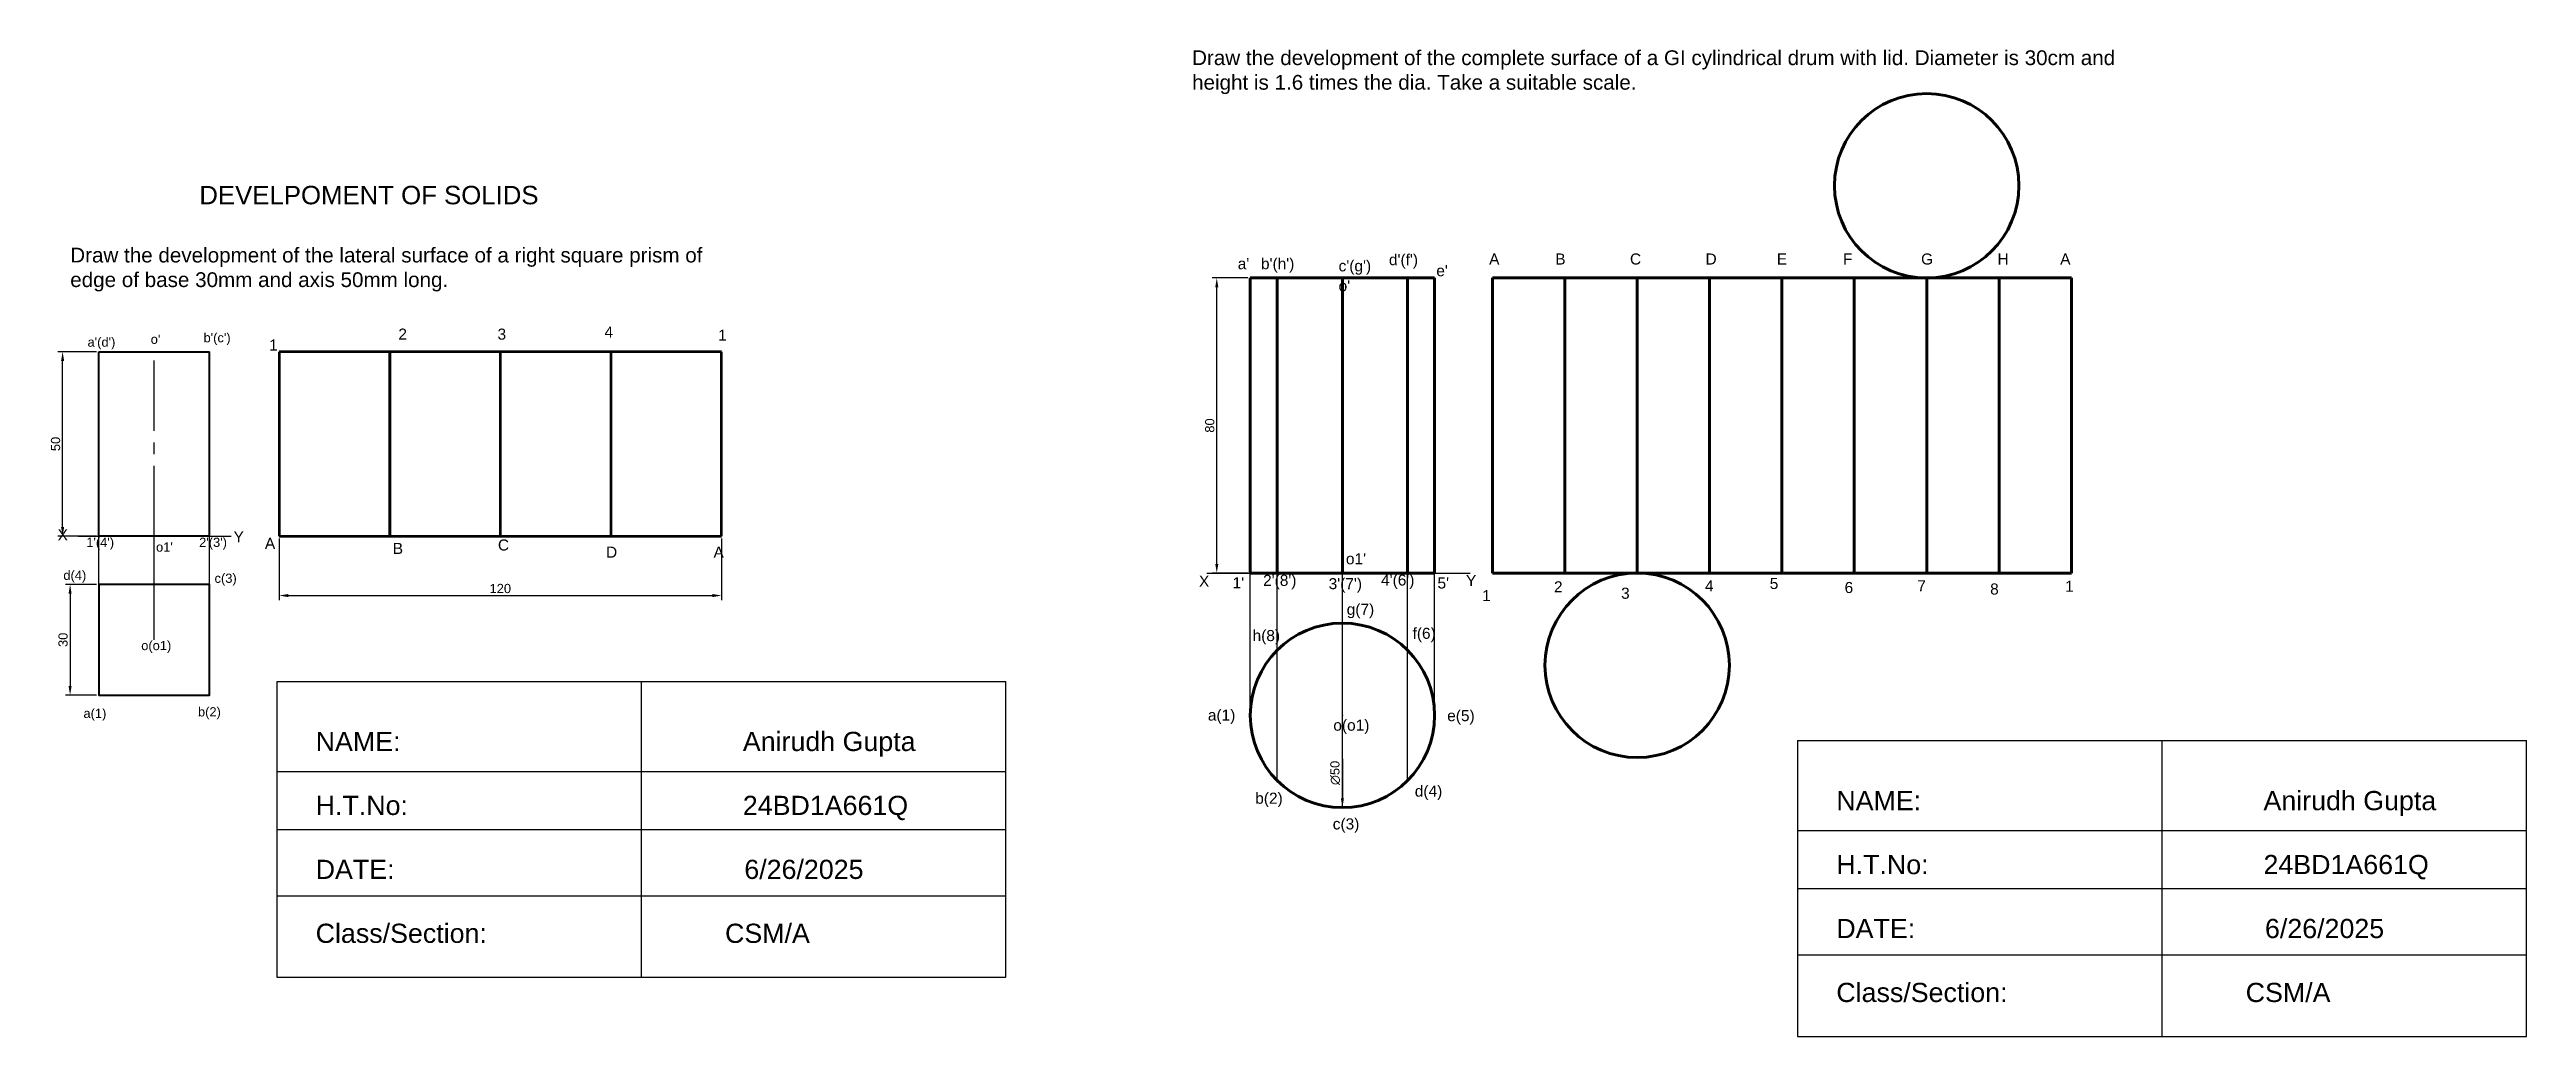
# Model space of a CAD drawing. Header units: inches. Extents: x 14 to 3829, y 5 to 1519.
# Drawn here: x 160 to 831, y 406 to 673 of the extents above; entities that cross this region are included whole.
import ezdxf

# ---------------------------------------------------------------- set-up
doc = ezdxf.new("R2010")
doc.units = ezdxf.units.IN
doc.header["$MEASUREMENT"] = 0
doc.linetypes.add('CENTER2', pattern=[28.575, 19.05, -3.175, 3.175, -3.175])
doc.styles.get("Standard").update_dxf_attribs({"font": 'arial.ttf'})
doc.dimstyles.new('ISO-25', dxfattribs={"dimtxt": 2.5, "dimasz": 2.5, "dimexe": 1.25, "dimexo": 0.625, "dimtad": 1, "dimtxsty": 'Standard', "dimcen": 2.5, "dimadec": 0, "dimazin": 0, "dimtfac": 1, "dimtmove": 0, "dimatfit": 3, "dimfxl": 1, "dimarcsym": 0})

msp = doc.modelspace()

# ---------------------------------------------------------------- texts
for s, height, p in [("a'", 3, (481.703, 613.528)), ("b'(h')", 3, (488.001, 613.528)), ("c'(g')", 3, (509.054, 612.939)), ("d'(f')", 3, (522.703, 614.611)), ("e'", 3, (535.548, 611.623)), ('A             B               C               D              E             F                G               H            A', 3, (549.87, 614.787)), ("o'", 3, (509.054, 607.522)), ('4', 3, (309.989, 594.99)), ("a'(d')", 2.5, (169.811, 592.514)), ("o'", 2.5, (186.945, 593.281)), ("b'(c')", 2.5, (201.266, 593.707)), ('1', 3, (219.034, 591.472)), ('2', 3, (254.092, 594.427)), ('3', 3, (280.985, 594.427)), ('1', 3, (340.823, 594.146)), ('X', 3, (161.695, 539.998)), ("1'(4')", 2.5, (169.47, 538.237)), ("o1'", 2.5, (188.394, 536.949)), ("2'(3')", 2.5, (200.073, 538.237)), ('Y', 3, (209.404, 539.477)), ('A', 3, (217.901, 537.708)), ('B', 3, (252.584, 536.323)), ('C', 3, (281.094, 537.259)), ('D', 3, (310.411, 535.319)), ('A', 3, (339.556, 535.319)), ('d(4)', 2.5, (163.257, 529.309)), ('c(3)', 2.5, (204.25, 528.492)), ("2'(8')", 3, (488.572, 527.679)), ("o1'", 3, (511.03, 533.521)), ("4'(6')", 3, (520.567, 527.766)), ('Y', 3, (543.589, 527.621)), ('X', 3, (471.187, 527.438)), ("1'", 3, (480.303, 527.005)), ("3'(7')", 3, (506.352, 526.777)), ("5'", 3, (535.862, 526.956)), ('1', 3, (547.978, 523.545)), ('2', 3, (567.451, 525.921)), ('3', 3, (585.645, 524.184)), ('4', 3, (608.41, 526.195)), ('5', 3, (625.964, 526.835)), ('6', 3, (646.261, 525.738)), ('7', 3, (665.977, 526.21)), ('8', 3, (685.719, 525.333)), ('1', 3, (706.045, 526.064)), ('g(7)', 3, (511.254, 519.821)), ('o(o1)', 2.5, (184.366, 510.251)), ('h(8)', 3, (485.729, 512.706)), ('f(6)', 3, (529.104, 513.317)), ('a(1)', 2.5, (168.705, 491.874)), ('b(2)', 2.5, (199.756, 492.282)), ('a(1)', 3, (473.597, 491.152)), ('o(o1)', 3, (507.622, 488.418)), ('e(5)', 3, (538.496, 491)), ('b(2)', 3, (486.442, 468.616)), ('d(4)', 3, (529.71, 470.545)), ('c(3)', 3, (507.466, 461.651))]:
    msp.add_text(s, height=height).set_placement(p)
at = {"attachment_point": 1}
for s, width, gutter_width, heights, insert, char_height in [('Draw the development of the complete surface of a GI cylindrical drum with lid. Diameter is 30cm and height is 1.6 times the dia. Take a suitable scale.', 260.52673, 15, [0], (469.323, 672.857), 4), ('DEVELPOMENT OF SOLIDS', 101.90487, 25, [4.005], (200.127, 636.122), 5), ('Draw the development of the lateral surface of a right square prism of edge of base 30mm and axis 50mm long.', 179.64192, 12.5, [0], (165.122, 619.352), 4), ('NAME:                                              Anirudh Gupta\\P\\PH.T.No:                                             24BD1A661Q\\P\\PDATE:                                               6/26/2025\\P\\PClass/Section:                                CSM/A', 175.89946, 12.5, [0], (231.672, 488.105), 5.2), ('NAME:                                              Anirudh Gupta\\P\\PH.T.No:                                             24BD1A661Q\\P\\PDATE:                                               6/26/2025\\P\\PClass/Section:                                CSM/A', 175.89946, 12.5, [0], (644.014, 472.068), 5.2)]:
    msp.add_mtext_dynamic_manual_height_columns(s, width=width, gutter_width=gutter_width, heights=heights, dxfattribs=dict(at, insert=insert, char_height=char_height))

# ---------------------------------------------------------------- blocks, each defined once
blk = doc.blocks.new('*D39')
at = {"color": 0, "lineweight": -2, "transparency": 16777216}
for p, q in [((172.22, 591.15), (161.8, 591.15)), ((163.05, 543.65), (163.05, 588.65)), ((172.22, 541.15), (161.8, 541.15))]:
    blk.add_line(p, q, dxfattribs=at)
at = {"color": 0, "transparency": 16777216}
for points in [[(162.63, 588.65), (163.47, 588.65), (163.05, 591.15)], [(162.63, 543.65), (163.47, 543.65), (163.05, 541.15)]]:
    blk.add_solid(points, dxfattribs=at)
at = {"layer": 'Defpoints', "color": 0, "transparency": 16777216}
for p in [(163.05, 591.15), (172.85, 591.15), (172.85, 541.15)]:
    blk.add_point(p, dxfattribs=at)
at = {"color": 0, "transparency": 16777216, "insert": (161.15, 566.15), "char_height": 2.5, "attachment_point": 5, "rotation": 90}
blk.add_mtext('50', dxfattribs=at)
blk = doc.blocks.new('*D40')
at = {"color": 0, "lineweight": -2, "transparency": 16777216}
for p, q in [((172.22, 528.05), (163.83, 528.05)), ((165.08, 525.55), (165.08, 500.55)), ((172.22, 498.05), (163.83, 498.05))]:
    blk.add_line(p, q, dxfattribs=at)
at = {"color": 0, "transparency": 16777216}
for points in [[(164.66, 525.55), (165.5, 525.55), (165.08, 528.05)], [(164.66, 500.55), (165.5, 500.55), (165.08, 498.05)]]:
    blk.add_solid(points, dxfattribs=at)
at = {"layer": 'Defpoints', "color": 0, "transparency": 16777216}
for p in [(172.85, 528.05), (165.08, 498.05), (172.85, 498.05)]:
    blk.add_point(p, dxfattribs=at)
at = {"color": 0, "transparency": 16777216, "insert": (163.18, 513.05), "char_height": 2.5, "attachment_point": 5, "rotation": 90}
blk.add_mtext('30', dxfattribs=at)
blk = doc.blocks.new('*D41')
at = {"color": 0, "lineweight": -2, "transparency": 16777216}
for p, q in [((221.74, 540.53), (221.74, 523.8)), ((341.74, 540.53), (341.74, 523.8)), ((224.24, 525.05), (339.24, 525.05))]:
    blk.add_line(p, q, dxfattribs=at)
at = {"color": 0, "transparency": 16777216}
for points in [[(224.24, 525.47), (224.24, 524.63), (221.74, 525.05)], [(339.24, 525.47), (339.24, 524.63), (341.74, 525.05)]]:
    blk.add_solid(points, dxfattribs=at)
at = {"layer": 'Defpoints', "color": 0, "transparency": 16777216}
for p in [(221.74, 541.15), (341.74, 541.15), (341.74, 525.05)]:
    blk.add_point(p, dxfattribs=at)
at = {"color": 0, "transparency": 16777216, "insert": (281.74, 526.95), "char_height": 2.5, "attachment_point": 5}
blk.add_mtext('120', dxfattribs=at)
blk = doc.blocks.new('*D42')
at = {"color": 0, "lineweight": -2, "transparency": 16777216}
for p, q in [((484.46, 611.15), (474.77, 611.15)), ((476.02, 533.65), (476.02, 608.65)), ((484.46, 531.15), (474.77, 531.15))]:
    blk.add_line(p, q, dxfattribs=at)
at = {"color": 0, "transparency": 16777216}
for points in [[(475.61, 608.65), (476.44, 608.65), (476.02, 611.15)], [(475.61, 533.65), (476.44, 533.65), (476.02, 531.15)]]:
    blk.add_solid(points, dxfattribs=at)
at = {"layer": 'Defpoints', "color": 0, "transparency": 16777216}
for p in [(476.02, 611.15), (485.09, 611.15), (485.09, 531.15)]:
    blk.add_point(p, dxfattribs=at)
at = {"color": 0, "transparency": 16777216, "insert": (474.12, 571.15), "char_height": 2.5, "attachment_point": 5, "rotation": 90}
blk.add_mtext('80', dxfattribs=at)
blk = doc.blocks.new('*D43')
at = {"color": 0, "lineweight": -2, "transparency": 16777216}
blk.add_line((510.09, 480.75), (510.09, 470.07), dxfattribs=at)
at = {"color": 0, "transparency": 16777216}
blk.add_solid([(509.67, 470.07), (510.5, 470.07), (510.09, 467.57)], dxfattribs=at)
at = {"layer": 'Defpoints', "color": 0, "transparency": 16777216}
for p in [(510.09, 517.57), (510.09, 467.57)]:
    blk.add_point(p, dxfattribs=at)
at = {"color": 0, "transparency": 16777216, "insert": (508.12, 476.97), "char_height": 2.5, "attachment_point": 5, "rotation": 90}
blk.add_mtext('∅50', dxfattribs=at)

# ---------------------------------------------------------------- dimensions: what is measured, and where the dimension line sits
for base, p1, p2, picture, middle in [((476.024, 611.149), (485.087, 531.149), (485.087, 611.149), '*D42', (474.123, 571.149)), ((163.05, 591.154), (172.847, 541.154), (172.847, 591.154), '*D39', (161.148, 566.154)), ((165.079, 498.049), (172.847, 528.049), (172.847, 498.049), '*D40', (163.176, 513.049))]:
    dim = msp.add_linear_dim(base=base, p1=p1, p2=p2, angle=90, dimstyle='ISO-25')
    dim.commit()
    dim.dimension.update_dxf_attribs({"geometry": picture, "text_midpoint": middle})
dim = msp.add_linear_dim(base=(341.738, 525.049), p1=(221.738, 541.154), p2=(341.738, 541.154), dimstyle='ISO-25')
dim.commit()
dim.dimension.update_dxf_attribs({"geometry": '*D41', "text_midpoint": (281.738, 525.049), "dimtype": 160})
dim = msp.add_diameter_dim_2p(p1=(510.087, 517.574), p2=(510.087, 467.574), dimstyle='ISO-25')
dim.commit()
dim.dimension.update_dxf_attribs({"geometry": '*D43', "text_midpoint": (510.087, 476.975), "dimtype": 163})

# ---------------------------------------------------------------- linework, layer by layer
at = {"lineweight": 60}
for p, q in [((485.087, 531.149), (485.087, 611.149)), ((535.087, 611.149), (485.087, 611.149)), ((492.409, 531.149), (492.409, 611.149)), ((510.087, 531.149), (510.087, 611.149)), ((527.765, 531.149), (527.765, 611.149)), ((535.087, 531.149), (535.087, 611.149)), ((485.087, 531.149), (535.087, 531.149))]:
    msp.add_line(p, q, dxfattribs=at)
at = {"lineweight": 70}
for p, q in [((707.768, 611.149), (550.768, 611.149)), ((550.768, 611.149), (550.768, 531.149)), ((570.393, 611.149), (570.393, 531.149)), ((590.018, 611.149), (590.018, 531.149)), ((609.643, 611.149), (609.643, 531.149)), ((629.268, 611.149), (629.268, 531.149)), ((648.893, 611.149), (648.893, 531.149)), ((668.518, 611.149), (668.518, 531.149)), ((688.143, 611.149), (688.143, 531.149)), ((707.768, 531.149), (707.768, 611.149)), ((550.768, 531.149), (707.768, 531.149))]:
    msp.add_line(p, q, dxfattribs=at)
at = {"lineweight": 40}
for p, q in [((172.847, 541.154), (172.847, 591.154)), ((172.847, 591.154), (202.847, 591.154)), ((202.847, 541.154), (202.847, 591.154)), ((202.847, 541.154), (172.847, 541.154))]:
    msp.add_line(p, q, dxfattribs=at)
at = {"linetype": 'CENTER2'}
msp.add_line((187.847, 541.154), (187.847, 591.154), dxfattribs=at)
at = {"lineweight": 53}
for p, q in [((341.738, 591.154), (221.738, 591.154)), ((221.738, 591.154), (221.738, 541.154)), ((251.738, 591.154), (251.738, 541.154)), ((251.738, 541.154), (251.738, 591.154)), ((281.738, 591.154), (281.738, 541.154)), ((311.738, 591.154), (311.738, 541.154)), ((341.738, 541.154), (341.738, 591.154)), ((221.738, 541.154), (341.738, 541.154))]:
    msp.add_line(p, q, dxfattribs=at)
for p, q in [((167.277, 541.154), (208.722, 541.154)), ((172.847, 528.049), (172.847, 541.154)), ((187.847, 513.049), (187.847, 541.154)), ((202.847, 528.049), (202.847, 541.154)), ((473.354, 531.149), (544.706, 531.149)), ((485.087, 492.574), (485.087, 531.149)), ((492.409, 474.896), (492.409, 531.149)), ((510.087, 492.574), (510.087, 531.149)), ((527.765, 474.896), (527.765, 531.149)), ((535.087, 492.574), (535.087, 531.149)), ((510.087, 467.574), (510.087, 517.574)), ((221.143, 501.758), (221.143, 421.57)), ((221.143, 501.758), (418.812, 501.758)), ((319.977, 501.758), (319.977, 421.57)), ((418.812, 421.57), (418.812, 501.758)), ((633.485, 485.721), (633.485, 405.533)), ((633.485, 485.721), (831.153, 485.721)), ((732.319, 485.721), (732.319, 405.533)), ((831.153, 405.533), (831.153, 485.721)), ((221.143, 477.402), (418.812, 477.402)), ((221.143, 461.664), (418.812, 461.664)), ((633.485, 461.364), (831.153, 461.364)), ((221.143, 443.678), (418.812, 443.678)), ((633.485, 445.627), (831.153, 445.627)), ((633.485, 427.641), (831.153, 427.641)), ((221.143, 421.57), (418.812, 421.57)), ((633.485, 405.533), (831.153, 405.533))]:
    msp.add_line(p, q)
at = {"lineweight": 40}
msp.add_lwpolyline([(172.847, 528.049), (172.847, 498.049), (202.847, 498.049), (202.847, 528.049)], close=True, dxfattribs=at)
at = {"lineweight": 60}
for centre in [(668.518, 636.149), (590.018, 506.149), (510.087, 492.574)]:
    msp.add_circle(centre, 25, dxfattribs=at)
for p in [(510.087, 517.574), (492.409, 510.252), (527.765, 510.252), (485.087, 492.574), (510.087, 492.574), (535.087, 492.574), (492.409, 474.896), (527.765, 474.896), (510.087, 467.574)]:
    msp.add_point(p)

msp.set_redraw_order([(e.dxf.handle, doc.entitydb.next_handle()) for e in msp.query("TEXT MTEXT ATTDEF DIMENSION ARC_DIMENSION")])  # texts and dimensions are drawn at this point

doc.saveas('drawing.dxf')
